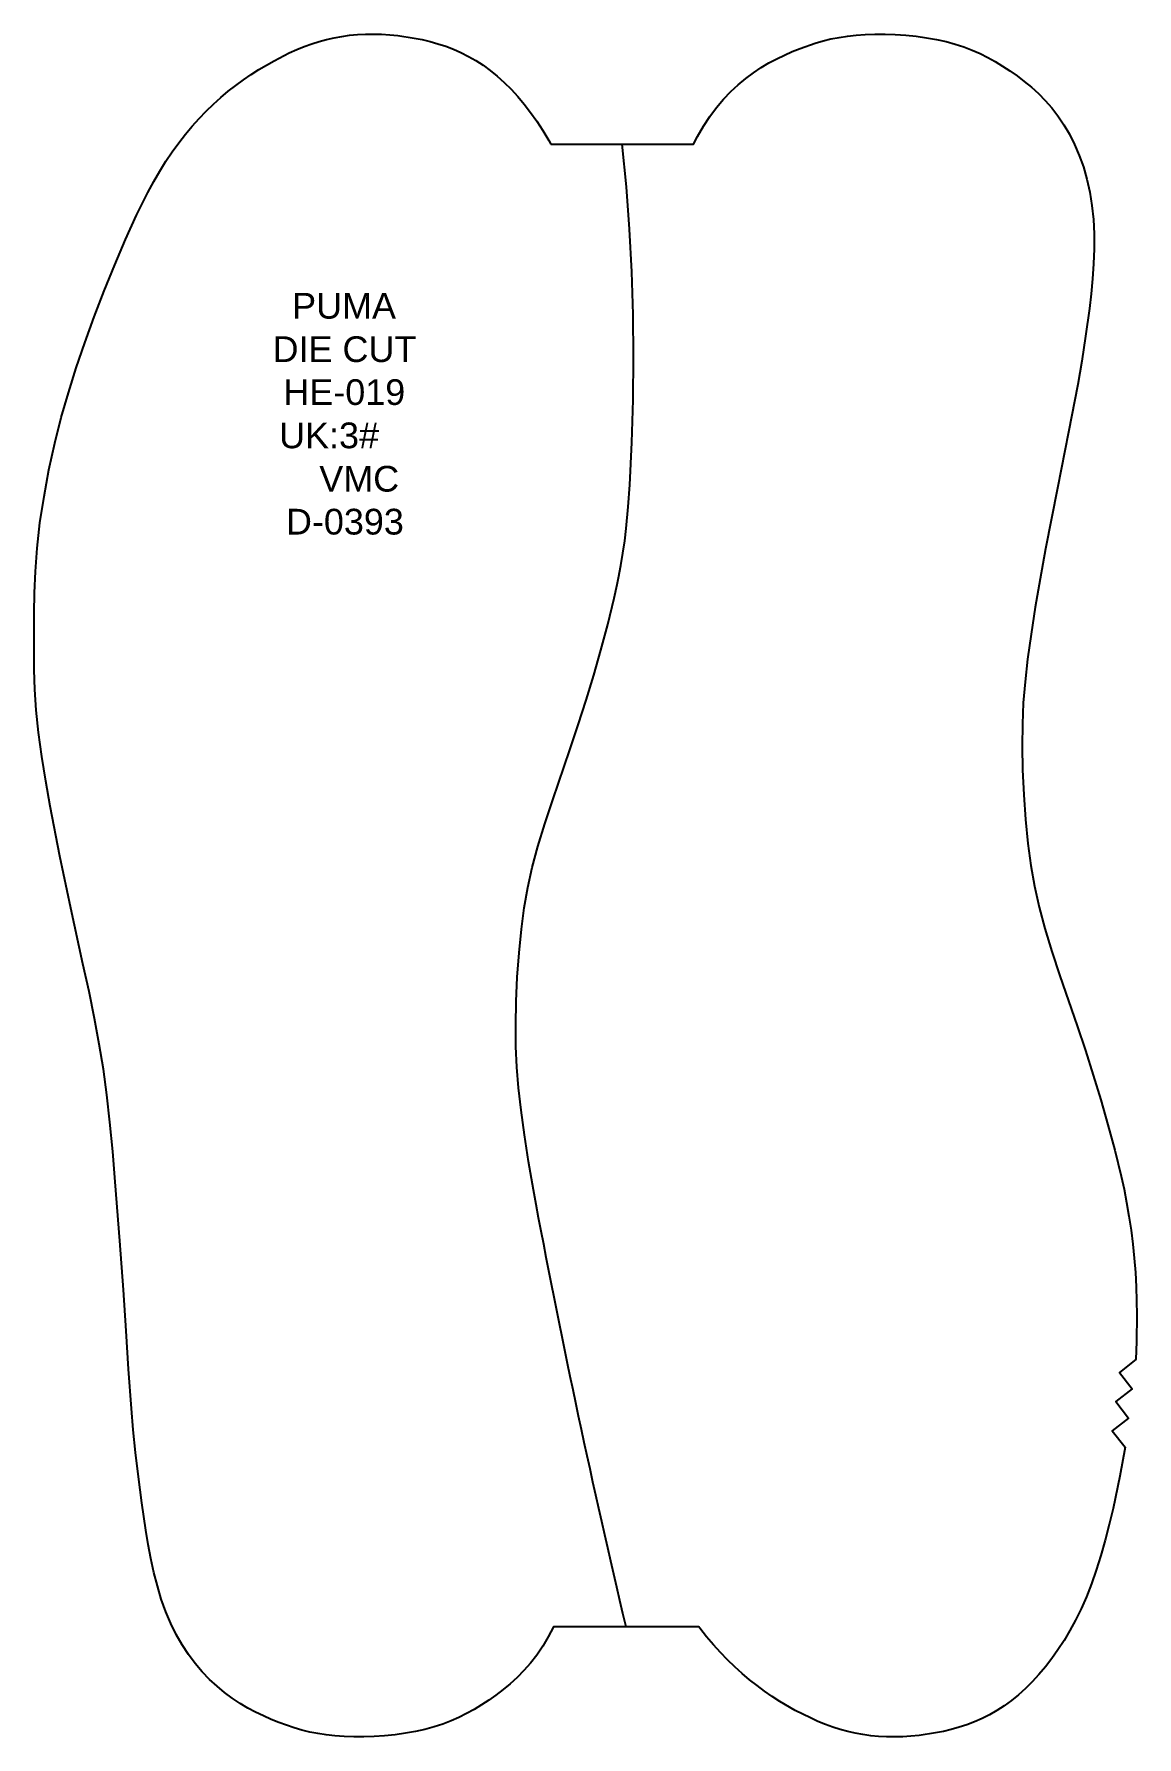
# Model space of a CAD drawing. Extents: x 0 to 4668, y 0 to 316.
# Drawn here: x 4518.2 to 4668.2, y 0 to 231.7 of the extents above; entities that cross this region are included whole.
import ezdxf

# ---------------------------------------------------------------- set-up
doc = ezdxf.new("R2010")
doc.units = 0
doc.layers.add('1', color=7, linetype='CONTINUOUS')
doc.layers.add('DEFAULT', color=7, linetype='CONTINUOUS')
doc.styles.add('ARIAL_REGULAR', font='arial.ttf')

msp = doc.modelspace()

# ---------------------------------------------------------------- texts
at = {"layer": '1', "color": 1, "style": 'ARIAL_REGULAR'}
for s, p in [('PUMA', (4553.33, 192.96)), ('DIE CUT', (4550.67, 187.06)), ('HE-019', (4552.14, 181.22)), ('UK:3#', (4551.56, 175.33)), ('VMC', (4557.02, 169.43)), ('D-0393', (4552.49, 163.59))]:
    msp.add_text(s, height=3.5, dxfattribs=at).set_placement(p)

# ---------------------------------------------------------------- linework, layer by layer
at = {"layer": 'DEFAULT', "color": 5}
msp.add_lwpolyline([(4588.53, 216.68), (4607.92, 216.68), (4608.45, 217.76), (4609.27, 219.17), (4610.13, 220.48), (4611.05, 221.7), (4612, 222.82), (4612.99, 223.85), (4614, 224.79), (4615.03, 225.65), (4616.07, 226.42), (4617.13, 227.12), (4618.19, 227.75), (4619.25, 228.32), (4620.31, 228.83), (4621.37, 229.3), (4622.42, 229.72), (4624.5, 230.44), (4625.55, 230.75), (4626.62, 231.01), (4627.72, 231.23), (4628.86, 231.41), (4630.05, 231.55), (4631.3, 231.64), (4632.61, 231.68), (4633.98, 231.68), (4635.38, 231.62), (4636.8, 231.52), (4638.22, 231.38), (4639.62, 231.18), (4640.98, 230.94), (4642.29, 230.65), (4643.53, 230.31), (4644.71, 229.93), (4645.83, 229.5), (4646.91, 229.02), (4647.95, 228.5), (4648.97, 227.93), (4649.97, 227.33), (4650.96, 226.68), (4651.95, 225.99), (4652.93, 225.24), (4653.89, 224.45), (4654.84, 223.59), (4655.77, 222.65), (4656.66, 221.64), (4657.51, 220.54), (4658.32, 219.35), (4659.07, 218.06), (4659.77, 216.67), (4660.4, 215.18), (4660.96, 213.61), (4661.44, 211.94), (4661.83, 210.19), (4662.13, 208.37), (4662.33, 206.46), (4662.43, 204.49), (4662.43, 202.47), (4662.36, 200.42), (4662.21, 198.36), (4662.02, 196.33), (4661.79, 194.33), (4661.27, 190.56), (4660.74, 187.17), (4660.2, 184.01), (4658.95, 177.53), (4657.42, 169.89), (4655.81, 161.63), (4655.08, 157.58), (4654.42, 153.7), (4653.85, 150.03), (4653.38, 146.65), (4653.03, 143.57), (4652.79, 140.68), (4652.66, 137.81), (4652.63, 134.81), (4652.7, 131.58), (4652.86, 128.19), (4653.1, 124.81), (4653.42, 121.57), (4653.82, 118.57), (4654.31, 115.73), (4654.94, 112.91), (4655.72, 109.99), (4656.68, 106.85), (4657.77, 103.55), (4660.1, 96.75), (4661.23, 93.37), (4662.3, 90.02), (4663.32, 86.66), (4664.31, 83.28), (4665.24, 79.83), (4666.1, 76.3), (4666.49, 74.51), (4666.84, 72.69), (4667.16, 70.84), (4667.45, 68.96), (4667.68, 67.05), (4667.88, 65.13), (4668.03, 63.19), (4668.14, 61.26), (4668.25, 57.45), (4668.21, 53.79), (4668.09, 51.33), (4665.86, 49.59), (4667.61, 47.36), (4665.38, 45.62), (4667.12, 43.39), (4664.89, 41.65), (4666.64, 39.42), (4665.91, 35.48), (4665, 31.1), (4664.48, 28.91), (4663.93, 26.76), (4663.35, 24.67), (4662.72, 22.68), (4662.07, 20.81), (4661.38, 19.06), (4660.66, 17.43), (4659.91, 15.9), (4659.13, 14.46), (4658.33, 13.12), (4657.51, 11.85), (4656.66, 10.67), (4655.79, 9.55), (4654.9, 8.5), (4654, 7.51), (4653.07, 6.59), (4652.13, 5.75), (4651.18, 4.96), (4650.2, 4.25), (4649.21, 3.61), (4648.21, 3.03), (4647.19, 2.51), (4646.16, 2.06), (4645.12, 1.66), (4644.06, 1.31), (4643, 1.01), (4641.92, 0.76), (4640.83, 0.54), (4638.62, 0.21), (4637.5, 0.1), (4636.39, 0.03), (4635.29, 0), (4634.19, 0.01), (4633.1, 0.07), (4632.03, 0.17), (4630.98, 0.31), (4629.94, 0.5), (4628.91, 0.73), (4627.89, 1.01), (4626.88, 1.34), (4625.87, 1.71), (4624.85, 2.12), (4623.83, 2.58), (4621.77, 3.62), (4619.68, 4.84), (4618.64, 5.51), (4617.6, 6.23), (4616.57, 6.99), (4615.54, 7.79), (4614.53, 8.64), (4613.53, 9.53), (4612.55, 10.47), (4611.58, 11.47), (4610.63, 12.52), (4609.7, 13.62), (4608.79, 14.79), (4608.64, 15), (4588.87, 15), (4588.18, 13.62), (4587.42, 12.33), (4586.62, 11.14), (4585.77, 10.04), (4584.87, 9.03), (4583.95, 8.09), (4583, 7.23), (4582.04, 6.44), (4581.05, 5.7), (4580.07, 5), (4579.08, 4.35), (4578.08, 3.75), (4577.06, 3.18), (4576.02, 2.66), (4574.94, 2.18), (4573.82, 1.75), (4572.64, 1.37), (4571.4, 1.03), (4570.09, 0.74), (4568.73, 0.5), (4567.33, 0.3), (4565.91, 0.16), (4564.49, 0.06), (4563.09, 0), (4561.72, 0), (4560.41, 0.04), (4559.16, 0.13), (4557.97, 0.27), (4556.83, 0.45), (4555.73, 0.67), (4554.66, 0.93), (4553.61, 1.24), (4551.53, 1.97), (4550.48, 2.39), (4549.42, 2.85), (4548.36, 3.36), (4547.29, 3.93), (4546.24, 4.56), (4545.18, 5.26), (4544.14, 6.03), (4543.11, 6.89), (4542.1, 7.83), (4541.11, 8.86), (4540.16, 9.98), (4539.24, 11.2), (4538.37, 12.51), (4537.56, 13.92), (4536.81, 15.43), (4536.13, 17.04), (4535.53, 18.75), (4535, 20.54), (4534.53, 22.39), (4534.11, 24.28), (4533.75, 26.2), (4533.43, 28.11), (4532.88, 31.86), (4532.42, 35.39), (4532.03, 38.69), (4531.72, 41.78), (4531.46, 44.68), (4531.08, 50.03), (4530.76, 55.24), (4530.37, 60.85), (4529.87, 67.51), (4529.27, 75.51), (4528.92, 79.67), (4528.54, 83.66), (4528.12, 87.35), (4527.65, 90.83), (4527.1, 94.24), (4526.45, 97.73), (4525.7, 101.4), (4524.88, 105.2), (4523.21, 112.77), (4521.71, 119.85), (4520.41, 126.65), (4519.81, 130.04), (4519.28, 133.4), (4518.84, 136.64), (4518.51, 139.69), (4518.32, 142.52), (4518.24, 145.17), (4518.22, 147.73), (4518.23, 150.28), (4518.24, 152.9), (4518.28, 155.65), (4518.4, 158.58), (4518.64, 161.74), (4519.03, 165.16), (4519.58, 168.76), (4520.25, 172.41), (4521.03, 176.02), (4521.91, 179.5), (4522.89, 182.88), (4523.96, 186.25), (4525.14, 189.67), (4526.42, 193.19), (4527.78, 196.75), (4529.21, 200.3), (4530.68, 203.75), (4532.18, 207.04), (4533.72, 210.14), (4534.52, 211.61), (4535.33, 213.02), (4536.16, 214.37), (4537.02, 215.67), (4537.9, 216.89), (4538.81, 218.06), (4539.74, 219.16), (4540.69, 220.21), (4541.65, 221.21), (4542.64, 222.15), (4543.64, 223.04), (4544.65, 223.89), (4545.68, 224.69), (4546.71, 225.45), (4547.75, 226.17), (4548.79, 226.85), (4550.88, 228.06), (4552.94, 229.11), (4553.96, 229.56), (4554.98, 229.97), (4555.99, 230.34), (4557, 230.67), (4558.02, 230.95), (4559.05, 231.18), (4560.08, 231.37), (4561.14, 231.52), (4562.21, 231.61), (4563.3, 231.67), (4564.4, 231.68), (4565.5, 231.65), (4566.61, 231.58), (4567.72, 231.47), (4569.93, 231.14), (4571.02, 230.92), (4572.1, 230.67), (4573.17, 230.37), (4574.23, 230.02), (4575.27, 229.62), (4576.3, 229.17), (4577.32, 228.65), (4578.32, 228.07), (4579.31, 227.43), (4580.28, 226.72), (4581.24, 225.93), (4582.18, 225.09), (4583.11, 224.17), (4584.01, 223.19), (4584.9, 222.13), (4585.77, 221.01), (4586.61, 219.83), (4587.44, 218.56), (4588.24, 217.22)], close=True, dxfattribs=at)
at = {"layer": 'DEFAULT', "color": 96}
msp.add_lwpolyline([(4598.76, 15, -0.011831), (4586.52, 72.43), (4586.15, 74.44), (4585.5, 78.31), (4584.94, 81.94), (4584.48, 85.28), (4584.13, 88.31), (4583.9, 91.13), (4583.76, 93.92), (4583.74, 96.85), (4583.8, 100.04), (4583.96, 103.37), (4584.2, 106.7), (4584.52, 109.89), (4584.91, 112.81), (4585.39, 115.56), (4585.99, 118.29), (4586.75, 121.14), (4587.7, 124.22), (4588.78, 127.49), (4591.1, 134.29), (4592.23, 137.69), (4593.32, 141.06), (4594.35, 144.45), (4595.34, 147.85), (4595.34, 147.87), (4595.34, 147.88), (4596.28, 151.35), (4597.15, 154.93), (4597.55, 156.77), (4597.74, 157.7), (4598.05, 159.37), (4598.33, 161.04), (4598.57, 162.72), (4598.78, 164.4), (4599.05, 167.37), (4599.25, 170.34), (4599.53, 176.13), (4599.71, 181.93), (4599.77, 187.73), (4599.71, 193.54), (4599.54, 199.34), (4599.23, 205.13), (4598.8, 210.91), (4598.22, 216.68)], format="xyb", dxfattribs=at)

msp.set_redraw_order([(e.dxf.handle, doc.entitydb.next_handle()) for e in msp.query("TEXT MTEXT ATTDEF DIMENSION ARC_DIMENSION")])  # texts and dimensions are drawn at this point

doc.saveas('drawing.dxf')
